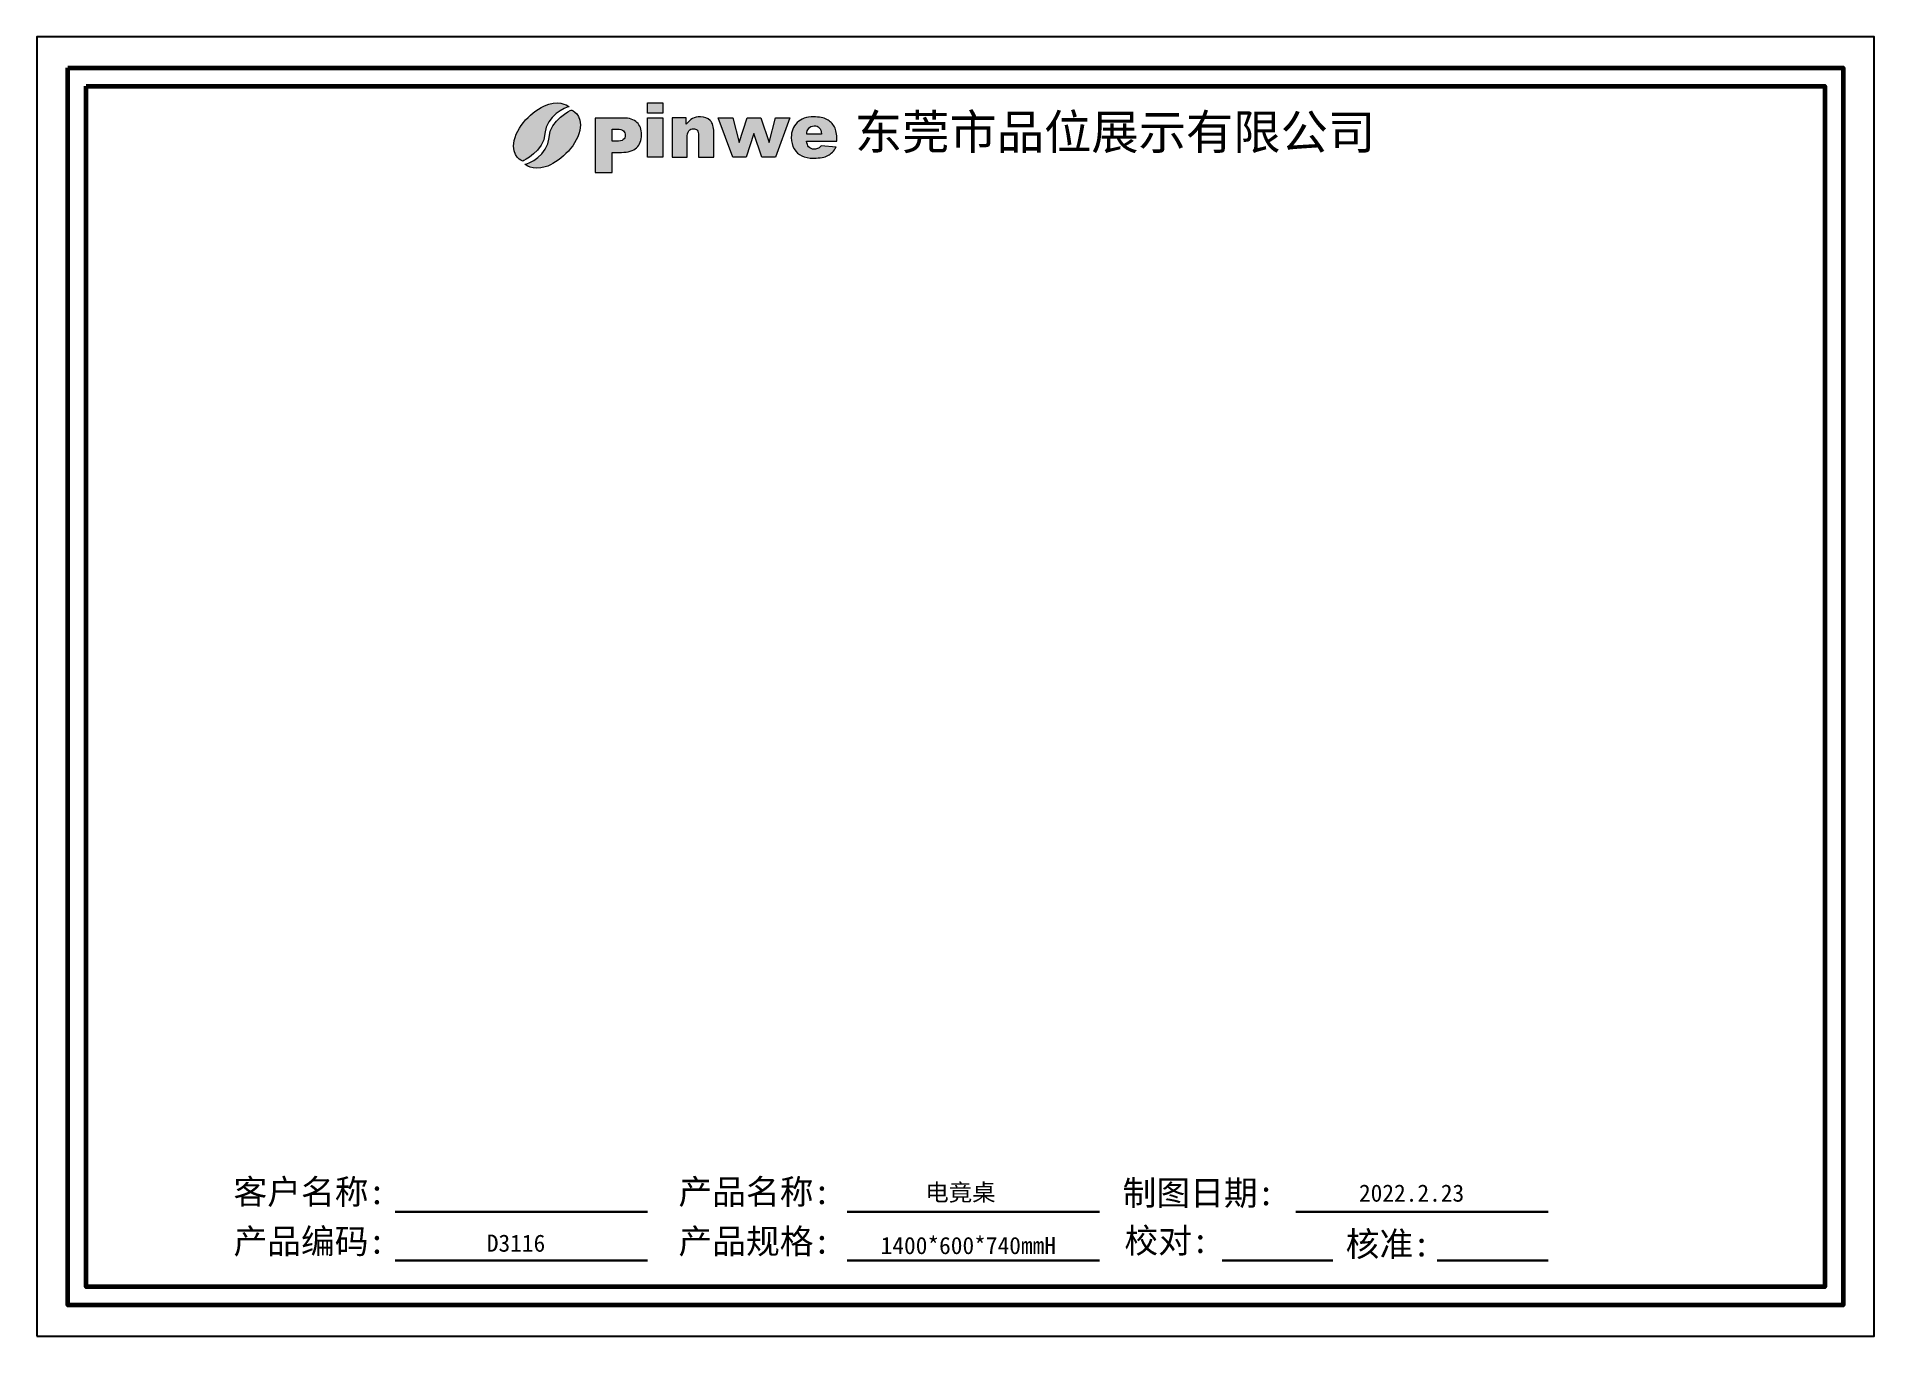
# Model space of a CAD drawing. Header units: inches. Extents: x 15389 to 49212, y -27129 to 13207.
# Drawn here: x 25741 to 29305, y 2912 to 5432 of the extents above; entities that cross this region are included whole.
import ezdxf

# ---------------------------------------------------------------- set-up
doc = ezdxf.new("R2010")
doc.units = ezdxf.units.IN
doc.header["$MEASUREMENT"] = 0
doc.layers.add('_U+56FE_U+5C42 1', color=7, linetype='Continuous')
doc.layers.add('图框', color=5, linetype='Continuous', lineweight=60)
doc.layers.add('轮廓线', color=7, linetype='Continuous', lineweight=30)
doc.styles.get("Standard").update_dxf_attribs({"font": 'arial.ttf'})
doc.styles.add('样式 1', font='')
doc.styles.get('样式 1').set_extended_font_data('SimSun')

msp = doc.modelspace()

# ---------------------------------------------------------------- texts
at = {"insert": (27328.13, 5280.6, 8.64), "char_height": 67.2682, "width": 4450.1317, "attachment_point": 1}
msp.add_mtext('{\\fSimSun|b0|i0|c134|p2;东莞市品位展示有限公司}', dxfattribs=at)
at = {"layer": '轮廓线', "color": 8, "style": '样式 1'}
for s, insert, char_height, width, attachment_point in [('{\\fSimSun|b1|i0|c134|p2;\\C256;客户名称:}', (26270.29, 3188.88), 48, 360, 5), ('{\\fSimSun|b1|i0|c134|p2;\\C256;产品名称:}', (27133.38, 3188.88), 48, 360, 5), ('{\\fSimSun|b1|i0|c134|p2;\\C256;电竟桌}', (27464.75, 3188.88), 33.3333, 459.8466, 4), ('{\\fSimSun|b1|i0|c134|p2;\\C256;2022.2.23}', (28305.92, 3188.88), 33.3333, 381.0759, 4), ('{\\fSimSun|b1|i0|c134|p2;\\C256;产品编码:}', (26270.29, 3092.88), 48, 360, 5), ('{\\fSimSun|b1|i0|c134|p2;\\C256;D3116}', (26614.29, 3091.84), 33.3333, 381.0759, 4), ('{\\fSimSun|b1|i0|c134|p2;\\C256;产品规格:}', (27133.38, 3092.88), 48, 360, 5), ('{\\fSimSun|b1|i0|c134|p2;\\C256;1400*600*740mmH}', (27378.18, 3087.24), 33.3333, 381.0759, 4)]:
    msp.add_mtext(s, dxfattribs=dict(at, insert=insert, char_height=char_height, width=width, attachment_point=attachment_point))
at = {"layer": '轮廓线', "color": 7, "char_height": 48, "attachment_point": 5, "style": '样式 1'}
for s, insert, width in [('{\\fSimSun|b1|i0|c134|p2;\\C256;制图日期:}', (27994.8, 3186.91), 386.5808), ('{\\fSimSun|b1|i0|c134|p2;\\C256;校对:}', (27932.79, 3094.43), 216.9226), ('{\\fSimSun|b1|i0|c134|p2;\\C256;核准:}', (28361.94, 3087.68), 203.5661)]:
    msp.add_mtext(s, dxfattribs=dict(at, insert=insert, width=width))

# ---------------------------------------------------------------- hatches: boundary and pattern name
h = msp.add_hatch(color=256)
h.dxf.hatch_style = 1
edge = h.paths.add_edge_path()
edge.add_spline(control_points=[(27293.48, 5228.87), (27293.48, 5228.87), (27234.65, 5228.87), (27234.65, 5228.87), (27235.19, 5224.17), (27236.44, 5220.66), (27238.48, 5218.35), (27241.31, 5215.03), (27245.02, 5213.38), (27249.59, 5213.38), (27252.49, 5213.38), (27255.24, 5214.1), (27257.82, 5215.52), (27259.42, 5216.43), (27261.14, 5218.03), (27262.96, 5220.31), (27262.96, 5220.31), (27291.86, 5217.66), (27291.86, 5217.66), (27287.43, 5209.99), (27282.1, 5204.46), (27275.86, 5201.14), (27269.62, 5197.8), (27260.65, 5196.13), (27248.97, 5196.13), (27238.83, 5196.13), (27230.86, 5197.56), (27225.04, 5200.43), (27219.24, 5203.28), (27214.42, 5207.83), (27210.59, 5214.05), (27206.78, 5220.29), (27204.86, 5227.61), (27204.86, 5236.02), (27204.86, 5247.99), (27208.69, 5257.69), (27216.36, 5265.09), (27224.01, 5272.49), (27234.6, 5276.2), (27248.09, 5276.2), (27259.05, 5276.2), (27267.68, 5274.53), (27274.02, 5271.21), (27280.36, 5267.89), (27285.2, 5263.1), (27288.52, 5256.78), (27291.83, 5250.49), (27293.48, 5242.28), (27293.48, 5232.18), (27293.48, 5232.18), (27293.48, 5228.87), (27293.48, 5228.87)], knot_values=[0, 0, 0, 0, 1, 1, 1, 2, 2, 2, 3, 3, 3, 4, 4, 4, 5, 5, 5, 6, 6, 6, 7, 7, 7, 8, 8, 8, 9, 9, 9, 10, 10, 10, 11, 11, 11, 12, 12, 12, 13, 13, 13, 14, 14, 14, 15, 15, 15, 16, 16, 16, 17, 17, 17, 17], degree=3, periodic=0)
edge = h.paths.add_edge_path(flags=16)
edge.add_spline(control_points=[(27263.69, 5242.87), (27263.13, 5248.57), (27261.58, 5252.65), (27259.1, 5255.11), (27256.62, 5257.57), (27253.37, 5258.8), (27249.32, 5258.8), (27244.65, 5258.8), (27240.91, 5256.93), (27238.11, 5253.22), (27236.34, 5250.91), (27235.21, 5247.47), (27234.72, 5242.87), (27234.72, 5242.87), (27263.69, 5242.87), (27263.69, 5242.87)], knot_values=[0, 0, 0, 0, 1, 1, 1, 2, 2, 2, 3, 3, 3, 4, 4, 4, 5, 5, 5, 5], degree=3, periodic=0)
h.paths.add_polyline_path([(27062.98, 5274.43), (27091.31, 5274.43), (27103.63, 5226.38), (27119.26, 5274.43), (27145.5, 5274.43), (27161.67, 5226.31), (27174.01, 5274.43), (27202.17, 5274.43), (27174.03, 5197.9), (27147.99, 5197.9), (27132.5, 5243.95), (27117.54, 5197.9), (27091.34, 5197.9)])
edge = h.paths.add_edge_path()
edge.add_spline(control_points=[(26973.69, 5274.43), (26973.69, 5274.43), (27001.02, 5274.43), (27001.02, 5274.43), (27001.02, 5274.43), (27001.02, 5261.97), (27001.02, 5261.97), (27005.09, 5267.08), (27009.2, 5270.72), (27013.38, 5272.91), (27017.56, 5275.09), (27022.62, 5276.2), (27028.61, 5276.2), (27036.72, 5276.2), (27043.04, 5273.79), (27047.64, 5268.95), (27052.21, 5264.13), (27054.49, 5256.66), (27054.49, 5246.56), (27054.49, 5246.56), (27054.49, 5197.9), (27054.49, 5197.9), (27054.49, 5197.9), (27025, 5197.9), (27025, 5197.9), (27025, 5197.9), (27025, 5240), (27025, 5240), (27025, 5244.82), (27024.12, 5248.21), (27022.35, 5250.2), (27020.58, 5252.19), (27018.1, 5253.2), (27014.9, 5253.2), (27011.39, 5253.2), (27008.51, 5251.84), (27006.33, 5249.17), (27004.14, 5246.46), (27003.03, 5241.65), (27003.03, 5234.66), (27003.03, 5234.66), (27003.03, 5197.9), (27003.03, 5197.9), (27003.03, 5197.9), (26973.69, 5197.9), (26973.69, 5197.9), (26973.69, 5197.9), (26973.69, 5274.43), (26973.69, 5274.43)], knot_values=[0, 0, 0, 0, 1, 1, 1, 2, 2, 2, 3, 3, 3, 4, 4, 4, 5, 5, 5, 6, 6, 6, 7, 7, 7, 8, 8, 8, 9, 9, 9, 10, 10, 10, 11, 11, 11, 12, 12, 12, 13, 13, 13, 14, 14, 14, 15, 15, 15, 16, 16, 16, 16], degree=3, periodic=0)
h.paths.add_polyline_path([(26926.13, 5303.48), (26955.47, 5303.48), (26955.47, 5283.57), (26926.13, 5283.57)])
h.paths.add_polyline_path([(26926.13, 5274.43), (26955.47, 5274.43), (26955.47, 5197.9), (26926.13, 5197.9)])
edge = h.paths.add_edge_path()
edge.add_spline(control_points=[(26824.76, 5273.9), (26824.76, 5273.9), (26879.03, 5273.9), (26879.03, 5273.9), (26890.85, 5273.9), (26899.69, 5271.1), (26905.59, 5265.48), (26911.46, 5259.85), (26914.41, 5251.84), (26914.41, 5241.44), (26914.41, 5230.77), (26911.19, 5222.42), (26904.78, 5216.42), (26898.37, 5210.4), (26888.56, 5207.4), (26875.39, 5207.4), (26875.39, 5207.4), (26857.5, 5207.4), (26857.5, 5207.4), (26857.5, 5207.4), (26857.5, 5168.33), (26857.5, 5168.33), (26857.5, 5168.33), (26824.76, 5168.33), (26824.76, 5168.33), (26824.76, 5168.33), (26824.76, 5273.9), (26824.76, 5273.9)], knot_values=[0, 0, 0, 0, 1, 1, 1, 2, 2, 2, 3, 3, 3, 4, 4, 4, 5, 5, 5, 6, 6, 6, 7, 7, 7, 8, 8, 8, 9, 9, 9, 9], degree=3, periodic=0)
edge = h.paths.add_edge_path(flags=16)
edge.add_spline(control_points=[(26857.5, 5228.78), (26857.5, 5228.78), (26865.53, 5228.78), (26865.53, 5228.78), (26871.87, 5228.78), (26876.32, 5229.89), (26878.88, 5232.08), (26881.43, 5234.26), (26882.71, 5237.07), (26882.71, 5240.48), (26882.71, 5243.8), (26881.61, 5246.6), (26879.37, 5248.91), (26877.16, 5251.22), (26872.98, 5252.38), (26866.84, 5252.38), (26866.84, 5252.38), (26857.5, 5252.38), (26857.5, 5252.38), (26857.5, 5252.38), (26857.5, 5228.78), (26857.5, 5228.78)], knot_values=[0, 0, 0, 0, 1, 1, 1, 2, 2, 2, 3, 3, 3, 4, 4, 4, 5, 5, 5, 6, 6, 6, 7, 7, 7, 7], degree=3, periodic=0)
edge = h.paths.add_edge_path()
edge.add_spline(control_points=[(26688.19, 5184.18), (26688.19, 5184.18), (26702.75, 5171.67), (26727.77, 5179.18), (26752.79, 5186.69), (26787.4, 5216.83), (26794.46, 5249.58), (26801.51, 5282.34), (26778.04, 5289.5), (26778.04, 5289.5), (26778.04, 5289.5), (26737.1, 5270.39), (26735.05, 5236.04), (26733, 5201.7), (26694.56, 5184.64), (26688.19, 5184.18)], knot_values=[0, 0, 0, 0, 1, 1, 1, 2, 2, 2, 3, 3, 3, 4, 4, 4, 5, 5, 5, 5], degree=3, periodic=0)
edge = h.paths.add_edge_path()
edge.add_spline(control_points=[(26773.95, 5295.74), (26773.95, 5295.74), (26759.39, 5308.25), (26734.37, 5300.75), (26709.35, 5293.24), (26674.74, 5263.1), (26667.68, 5230.34), (26660.63, 5197.59), (26684.1, 5190.43), (26684.1, 5190.43), (26684.1, 5190.43), (26725.04, 5209.53), (26727.09, 5243.88), (26729.14, 5278.23), (26767.58, 5295.29), (26773.95, 5295.74)], knot_values=[0, 0, 0, 0, 1, 1, 1, 2, 2, 2, 3, 3, 3, 4, 4, 4, 5, 5, 5, 5], degree=3, periodic=0)

# ---------------------------------------------------------------- linework, layer by layer
at = {"layer": '_U+56FE_U+5C42 1', "lineweight": 0}
for points in [[(26926.13, 5303.48), (26955.47, 5303.48), (26955.47, 5283.57), (26926.13, 5283.57), (26926.13, 5303.48)], [(26926.13, 5274.43), (26955.47, 5274.43), (26955.47, 5197.9), (26926.13, 5197.9), (26926.13, 5274.43)], [(27062.98, 5274.43), (27091.31, 5274.43), (27103.63, 5226.38), (27119.26, 5274.43), (27145.5, 5274.43), (27161.67, 5226.31), (27174.01, 5274.43), (27202.17, 5274.43), (27174.03, 5197.9), (27147.99, 5197.9), (27132.5, 5243.95), (27117.54, 5197.9), (27091.34, 5197.9), (27062.98, 5274.43)]]:
    msp.add_lwpolyline(points, dxfattribs=at)
for points, knots in [([(26773.95, 5295.74), (26773.95, 5295.74), (26759.39, 5308.25), (26734.37, 5300.75), (26709.35, 5293.24), (26674.74, 5263.1), (26667.68, 5230.34), (26660.63, 5197.59), (26684.1, 5190.43), (26684.1, 5190.43), (26684.1, 5190.43), (26725.04, 5209.53), (26727.09, 5243.88), (26729.14, 5278.23), (26767.58, 5295.29), (26773.95, 5295.74)], [0, 0, 0, 0, 1, 1, 1, 2, 2, 2, 3, 3, 3, 4, 4, 4, 5, 5, 5, 5]), ([(26688.19, 5184.18), (26688.19, 5184.18), (26702.75, 5171.67), (26727.77, 5179.18), (26752.79, 5186.69), (26787.4, 5216.83), (26794.46, 5249.58), (26801.51, 5282.34), (26778.04, 5289.5), (26778.04, 5289.5), (26778.04, 5289.5), (26737.1, 5270.39), (26735.05, 5236.04), (26733, 5201.7), (26694.56, 5184.64), (26688.19, 5184.18)], [0, 0, 0, 0, 1, 1, 1, 2, 2, 2, 3, 3, 3, 4, 4, 4, 5, 5, 5, 5]), ([(26973.69, 5274.43), (26973.69, 5274.43), (27001.02, 5274.43), (27001.02, 5274.43), (27001.02, 5274.43), (27001.02, 5261.97), (27001.02, 5261.97), (27005.09, 5267.08), (27009.2, 5270.72), (27013.38, 5272.91), (27017.56, 5275.09), (27022.62, 5276.2), (27028.61, 5276.2), (27036.72, 5276.2), (27043.04, 5273.79), (27047.64, 5268.95), (27052.21, 5264.13), (27054.49, 5256.66), (27054.49, 5246.56), (27054.49, 5246.56), (27054.49, 5197.9), (27054.49, 5197.9), (27054.49, 5197.9), (27025, 5197.9), (27025, 5197.9), (27025, 5197.9), (27025, 5240), (27025, 5240), (27025, 5244.82), (27024.12, 5248.21), (27022.35, 5250.2), (27020.58, 5252.19), (27018.1, 5253.2), (27014.9, 5253.2), (27011.39, 5253.2), (27008.51, 5251.84), (27006.33, 5249.17), (27004.14, 5246.46), (27003.03, 5241.65), (27003.03, 5234.66), (27003.03, 5234.66), (27003.03, 5197.9), (27003.03, 5197.9), (27003.03, 5197.9), (26973.69, 5197.9), (26973.69, 5197.9), (26973.69, 5197.9), (26973.69, 5274.43), (26973.69, 5274.43)], [0, 0, 0, 0, 1, 1, 1, 2, 2, 2, 3, 3, 3, 4, 4, 4, 5, 5, 5, 6, 6, 6, 7, 7, 7, 8, 8, 8, 9, 9, 9, 10, 10, 10, 11, 11, 11, 12, 12, 12, 13, 13, 13, 14, 14, 14, 15, 15, 15, 16, 16, 16, 16]), ([(27293.48, 5228.87), (27293.48, 5228.87), (27234.65, 5228.87), (27234.65, 5228.87), (27235.19, 5224.17), (27236.44, 5220.66), (27238.48, 5218.35), (27241.31, 5215.03), (27245.02, 5213.38), (27249.59, 5213.38), (27252.49, 5213.38), (27255.24, 5214.1), (27257.82, 5215.52), (27259.42, 5216.43), (27261.14, 5218.03), (27262.96, 5220.31), (27262.96, 5220.31), (27291.86, 5217.66), (27291.86, 5217.66), (27287.43, 5209.99), (27282.1, 5204.46), (27275.86, 5201.14), (27269.62, 5197.8), (27260.65, 5196.13), (27248.97, 5196.13), (27238.83, 5196.13), (27230.86, 5197.56), (27225.04, 5200.43), (27219.24, 5203.28), (27214.42, 5207.83), (27210.59, 5214.05), (27206.78, 5220.29), (27204.86, 5227.61), (27204.86, 5236.02), (27204.86, 5247.99), (27208.69, 5257.69), (27216.36, 5265.09), (27224.01, 5272.49), (27234.6, 5276.2), (27248.09, 5276.2), (27259.05, 5276.2), (27267.68, 5274.53), (27274.02, 5271.21), (27280.36, 5267.89), (27285.2, 5263.1), (27288.52, 5256.78), (27291.83, 5250.49), (27293.48, 5242.28), (27293.48, 5232.18), (27293.48, 5232.18), (27293.48, 5228.87), (27293.48, 5228.87)], [0, 0, 0, 0, 1, 1, 1, 2, 2, 2, 3, 3, 3, 4, 4, 4, 5, 5, 5, 6, 6, 6, 7, 7, 7, 8, 8, 8, 9, 9, 9, 10, 10, 10, 11, 11, 11, 12, 12, 12, 13, 13, 13, 14, 14, 14, 15, 15, 15, 16, 16, 16, 17, 17, 17, 17]), ([(26824.76, 5273.9), (26824.76, 5273.9), (26879.03, 5273.9), (26879.03, 5273.9), (26890.85, 5273.9), (26899.69, 5271.1), (26905.59, 5265.48), (26911.46, 5259.85), (26914.41, 5251.84), (26914.41, 5241.44), (26914.41, 5230.77), (26911.19, 5222.42), (26904.78, 5216.42), (26898.37, 5210.4), (26888.56, 5207.4), (26875.39, 5207.4), (26875.39, 5207.4), (26857.5, 5207.4), (26857.5, 5207.4), (26857.5, 5207.4), (26857.5, 5168.33), (26857.5, 5168.33), (26857.5, 5168.33), (26824.76, 5168.33), (26824.76, 5168.33), (26824.76, 5168.33), (26824.76, 5273.9), (26824.76, 5273.9)], [0, 0, 0, 0, 1, 1, 1, 2, 2, 2, 3, 3, 3, 4, 4, 4, 5, 5, 5, 6, 6, 6, 7, 7, 7, 8, 8, 8, 9, 9, 9, 9]), ([(26857.5, 5228.78), (26857.5, 5228.78), (26865.53, 5228.78), (26865.53, 5228.78), (26871.87, 5228.78), (26876.32, 5229.89), (26878.88, 5232.08), (26881.43, 5234.26), (26882.71, 5237.07), (26882.71, 5240.48), (26882.71, 5243.8), (26881.61, 5246.6), (26879.37, 5248.91), (26877.16, 5251.22), (26872.98, 5252.38), (26866.84, 5252.38), (26866.84, 5252.38), (26857.5, 5252.38), (26857.5, 5252.38), (26857.5, 5252.38), (26857.5, 5228.78), (26857.5, 5228.78)], [0, 0, 0, 0, 1, 1, 1, 2, 2, 2, 3, 3, 3, 4, 4, 4, 5, 5, 5, 6, 6, 6, 7, 7, 7, 7]), ([(27263.69, 5242.87), (27263.13, 5248.57), (27261.58, 5252.65), (27259.1, 5255.11), (27256.62, 5257.57), (27253.37, 5258.8), (27249.32, 5258.8), (27244.65, 5258.8), (27240.91, 5256.93), (27238.11, 5253.22), (27236.34, 5250.91), (27235.21, 5247.47), (27234.72, 5242.87), (27234.72, 5242.87), (27263.69, 5242.87), (27263.69, 5242.87)], [0, 0, 0, 0, 1, 1, 1, 2, 2, 2, 3, 3, 3, 4, 4, 4, 5, 5, 5, 5])]:
    msp.add_open_spline(points, degree=3, knots=knots, dxfattribs=at)
at = {"layer": 'Defpoints'}
msp.add_lwpolyline([(25741.38, 2911.54), (29305.38, 2911.54), (29305.38, 5431.54), (25741.38, 5431.54)], close=True, dxfattribs=at)
at = {"layer": '图框', "color": 32}
for points in [[(25801.38, 5371.54), (29245.38, 5371.54), (29245.38, 2971.54), (25801.38, 2971.54)], [(25837.38, 5335.54), (29209.38, 5335.54), (29209.38, 3007.54), (25837.38, 3007.54)]]:
    msp.add_lwpolyline(points, close=True, dxfattribs=at)
at = {"layer": '轮廓线', "color": 7}
for p, q in [((26925.74, 3153.01), (26436.51, 3153.01)), ((27802.62, 3153.01), (27313.38, 3153.01)), ((28672.77, 3153.01), (28183.53, 3153.01)), ((26925.74, 3058.68), (26436.51, 3058.68)), ((27802.62, 3058.68), (27313.38, 3058.68)), ((28255.28, 3058.68), (28040.35, 3058.68)), ((28672.77, 3058.68), (28457.84, 3058.68))]:
    msp.add_line(p, q, dxfattribs=at)

msp.set_redraw_order([(e.dxf.handle, doc.entitydb.next_handle()) for e in msp.query("TEXT MTEXT ATTDEF DIMENSION ARC_DIMENSION")])  # texts and dimensions are drawn at this point

doc.saveas('drawing.dxf')
